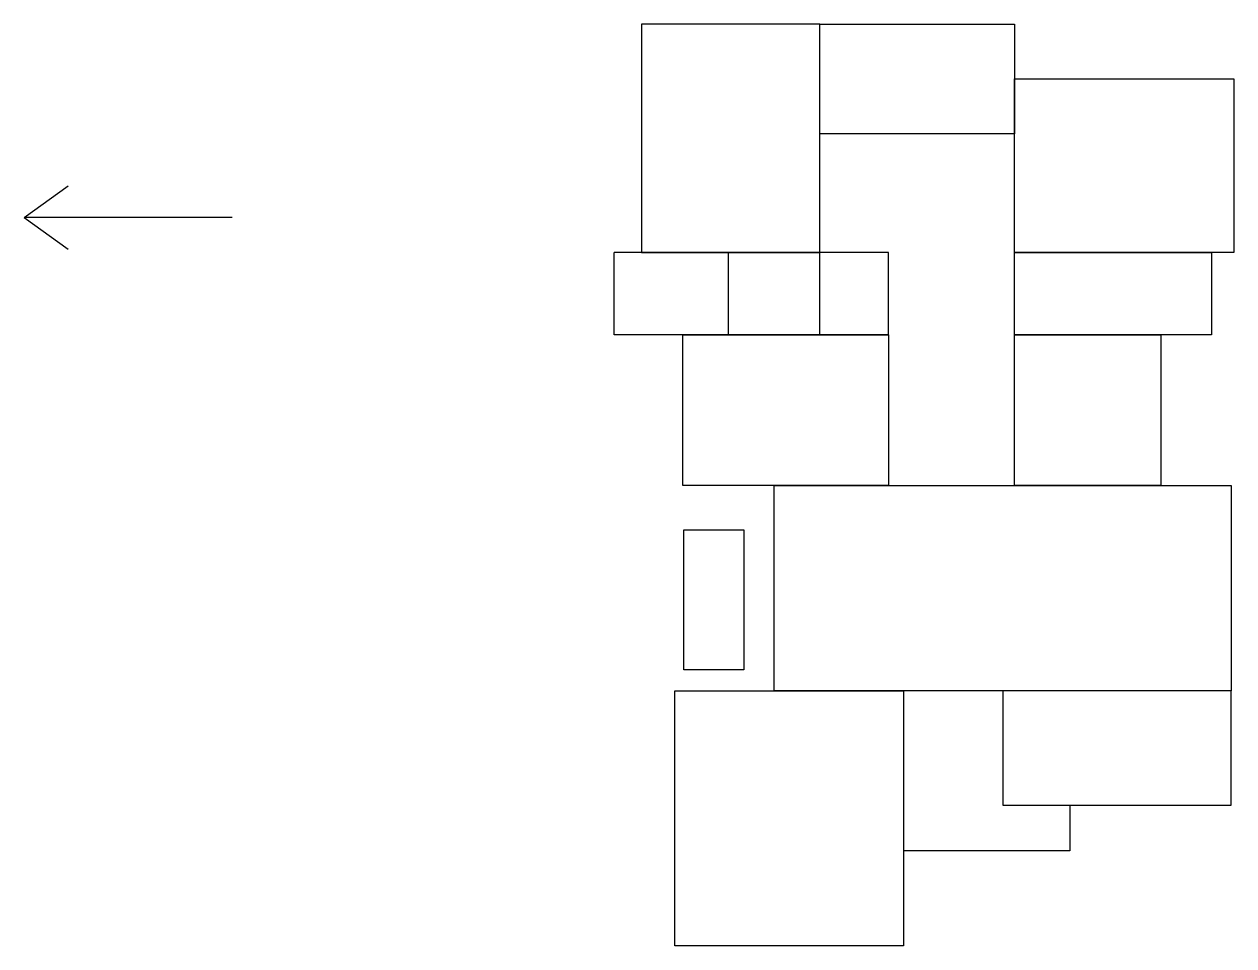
# Model space of a CAD drawing. Header units: millimetres. Extents: x 183967 to 694302, y -13937 to 57963.
# Drawn here: x 261546 to 288011, y 9941 to 30122 of the extents above; entities that cross this region are included whole.
import ezdxf

# ---------------------------------------------------------------- set-up
doc = ezdxf.new("R2010")
doc.units = ezdxf.units.MM
doc.header["$MEASUREMENT"] = 0

msp = doc.modelspace()

# ---------------------------------------------------------------- linework, layer by layer
at = {"color": 5, "lineweight": 30}
for p, q in [((283211, 27723), (278955, 27723)), ((261546, 25889), (262509, 26579)), ((266099, 25889), (261546, 25889)), ((261546, 25889), (262509, 25199)), ((280455, 25122), (274455, 25122)), ((274455, 23322), (274455, 25122)), ((276955, 23322), (276955, 25122)), ((278955, 23322), (278955, 25122)), ((280455, 23322), (280455, 25122)), ((280455, 23322), (274455, 23322))]:
    msp.add_line(p, q, dxfattribs=at)
at = {"color": 251, "lineweight": 30, "true_color": 0x636466}
for p, q in [((284424, 13022), (284424, 12022)), ((284424, 12022), (280787, 12022))]:
    msp.add_line(p, q, dxfattribs=at)
at = {"color": 5, "lineweight": 30}
for points in [[(275055, 25122), (278955, 25122), (278955, 30122), (275055, 30122)], [(287522, 23322), (283211, 23322), (283211, 25122), (287522, 25122)], [(275955, 23322), (280455, 23322), (280455, 20022), (275955, 20022)], [(283211, 23322), (286411, 23322), (286411, 20022), (283211, 20022)], [(277955, 20022), (287955, 20022), (287955, 15522), (277955, 15522)], [(287955, 13022), (287955, 15522), (282955, 15522), (282955, 13022)]]:
    msp.add_lwpolyline(points, close=True, dxfattribs=at)
at = {"color": 251, "lineweight": 30, "true_color": 0x636466}
for points in [[(283211, 27723), (278955, 27723), (278955, 30122), (283211, 30122)], [(275778, 15522), (280787, 15522), (280787, 9941), (275778, 9941)]]:
    msp.add_lwpolyline(points, close=True, dxfattribs=at)
at = {"color": 5, "lineweight": 30}
msp.add_lwpolyline([(283211, 25103), (283211, 28923), (288011, 28923), (288011, 25122), (283211, 25122)], dxfattribs=at)
at = {"color": 4, "lineweight": 30}
msp.add_lwpolyline([(275975, 19051), (277291, 19051), (277291, 15984), (275975, 15984)], close=True, dxfattribs=at)

doc.saveas('drawing.dxf')
